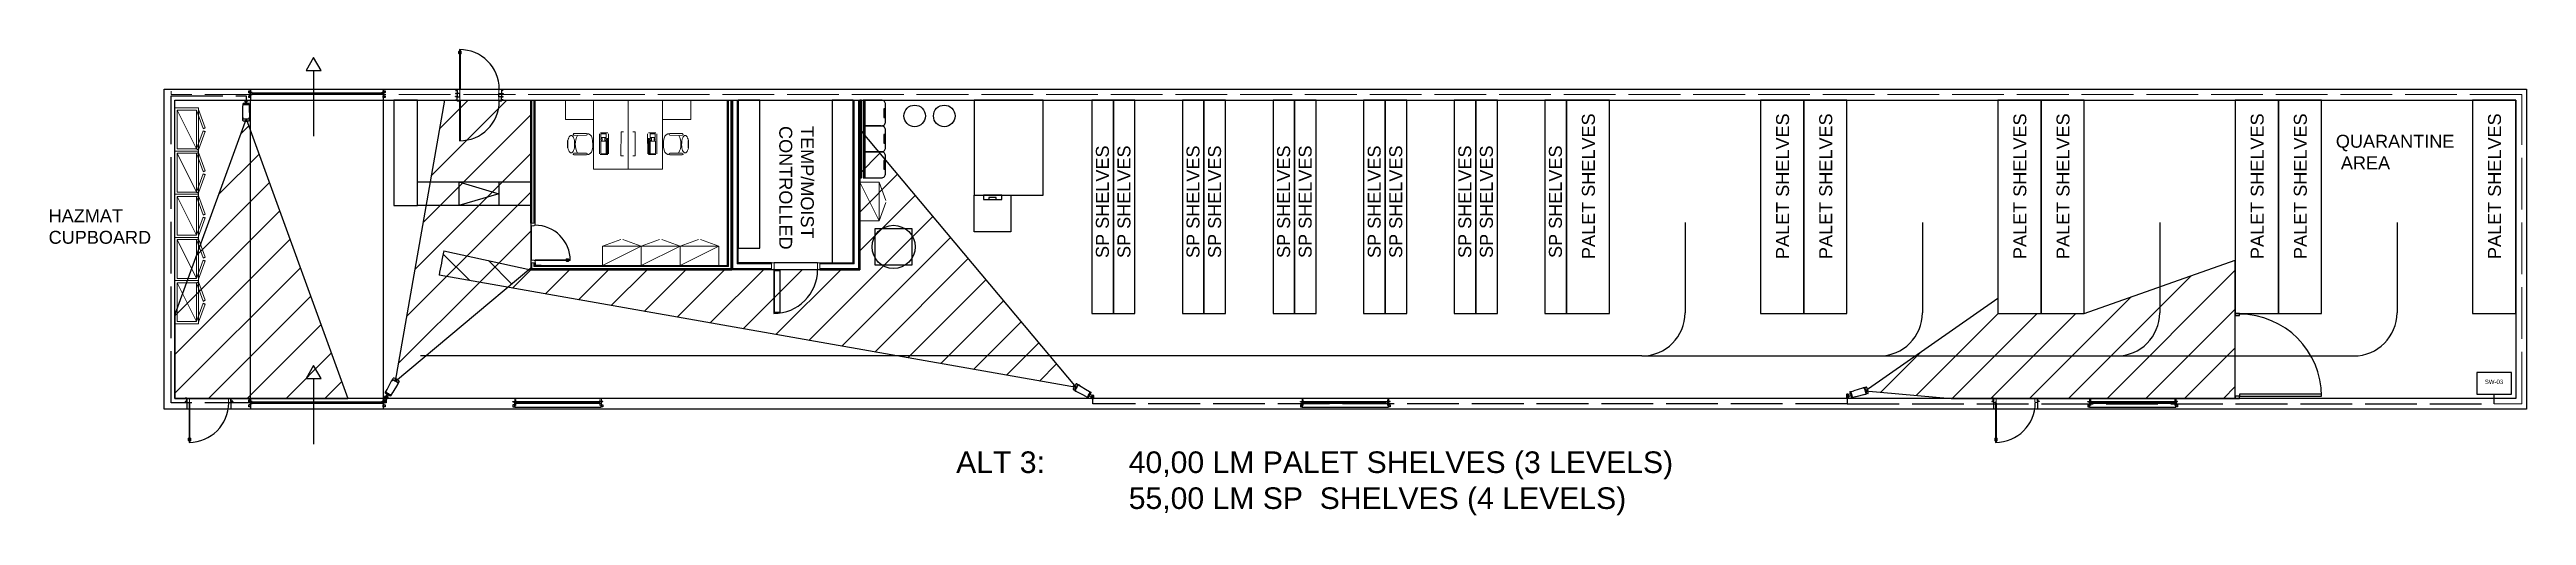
# Model space of a CAD drawing. Header units: millimetres. Extents: x 6.4 to 63.8, y 6.1 to 16.9.
import ezdxf

# ---------------------------------------------------------------- set-up
doc = ezdxf.new("R2010")
doc.units = ezdxf.units.MM
doc.header["$LTSCALE"] = 0.1
doc.linetypes.add('ACAD_ISO02W100', pattern=[15, 12, -3])
doc.layers.add('CCTV_Cobertura', color=2, linetype='Continuous')
doc.layers.add('MAPAS', color=7, linetype='Continuous')
doc.layers.add('Cimentacion', color=7, linetype='Continuous', lineweight=0)
doc.layers.add('Techo baja', color=7, linetype='Continuous', lineweight=0)
doc.styles.get("Standard").update_dxf_attribs({"font": 'arial.ttf'})

msp = doc.modelspace()

# ---------------------------------------------------------------- texts
at = {"char_height": 0.3, "attachment_point": 1}
for s, width, insert, rotation in [('TEMP/MOIST\\PCONTROLLED', 3.45722, (24.074, 15.171), 270), ('PALET SHELVES', 3.68529, (41.876, 12.087), 90), ('PALET SHELVES', 3.68529, (46.376, 12.087), 90), ('PALET SHELVES', 3.68529, (47.376, 12.087), 90), ('PALET SHELVES', 3.68529, (51.876, 12.087), 90), ('PALET SHELVES', 3.68529, (52.876, 12.087), 90), ('PALET SHELVES', 3.68529, (57.376, 12.087), 90), ('PALET SHELVES', 3.68529, (58.376, 12.087), 90), ('PALET SHELVES', 3.68529, (62.876, 12.087), 90), ('SP SHELVES', 3.45722, (30.612, 12.112), 90), ('SP SHELVES', 3.45722, (31.112, 12.112), 90), ('SP SHELVES', 3.45722, (32.712, 12.112), 90), ('SP SHELVES', 3.45722, (33.212, 12.112), 90), ('SP SHELVES', 3.45722, (34.812, 12.112), 90), ('SP SHELVES', 3.45722, (35.312, 12.112), 90), ('SP SHELVES', 3.45722, (36.912, 12.112), 90), ('SP SHELVES', 3.45722, (37.412, 12.112), 90), ('SP SHELVES', 3.45722, (39.012, 12.112), 90), ('SP SHELVES', 3.45722, (39.512, 12.112), 90), ('SP SHELVES', 3.45722, (41.112, 12.112), 90)]:
    msp.add_mtext_dynamic_manual_height_columns(s, width=width, gutter_width=2.269, heights=[0], dxfattribs=dict(at, insert=insert, rotation=rotation))
at = {"attachment_point": 1}
for s, width, insert, char_height in [('QUARANTINE\\P AREA', 2.98283, (59.349, 14.968), 0.3), ('HAZMAT CUPBOARD', 2.40324, (6.34, 13.242), 0.3), ('ALT 3:^I40,00 LM PALET SHELVES (3 LEVELS) \\P^I^I55,00 LM SP  SHELVES (4 LEVELS)\\P^I', 21.18936, (27.373, 7.629), 0.5)]:
    msp.add_mtext_dynamic_manual_height_columns(s, width=width, gutter_width=2.269, heights=[0], dxfattribs=dict(at, insert=insert, char_height=char_height))
at = {"layer": 'MAPAS', "color": 4, "insert": (62.617, 9.459), "char_height": 0.1, "attachment_point": 1}
msp.add_mtext_dynamic_manual_height_columns('\\pxqc;\\PSW-03', width=0.79531, gutter_width=12.5, heights=[0.495], dxfattribs=at)

# ---------------------------------------------------------------- blocks, each defined once
blk = doc.blocks.new('CAM_01')
for p, q in [((3090.408, 1637.343), (3090.413, 1637.552)), ((3090.409, 1637.339), (3090.408, 1637.343)), ((3090.408, 1637.339), (3090.409, 1637.339)), ((3090.408, 1637.324), (3090.408, 1637.339)), ((3090.408, 1637.339), (3090.411, 1637.308)), ((3090.41, 1637.27), (3090.408, 1637.324)), ((3090.411, 1637.314), (3090.409, 1637.339)), ((3090.41, 1637.27), (3090.411, 1637.269)), ((3090.411, 1637.314), (3090.411, 1637.313)), ((3090.411, 1637.313), (3090.412, 1637.312)), ((3090.411, 1637.307), (3090.411, 1637.308)), ((3090.412, 1637.306), (3090.411, 1637.307)), ((3090.411, 1637.269), (3090.411, 1637.267)), ((3090.411, 1637.267), (3090.412, 1637.265)), ((3090.412, 1637.312), (3090.413, 1637.312)), ((3090.413, 1637.305), (3090.412, 1637.306)), ((3090.412, 1637.265), (3090.414, 1637.264)), ((3090.413, 1637.552), (3090.414, 1637.56)), ((3090.413, 1637.312), (3090.413, 1637.311)), ((3090.413, 1637.311), (3090.414, 1637.308)), ((3090.413, 1637.311), (3090.414, 1637.311)), ((3090.414, 1637.304), (3090.413, 1637.305)), ((3090.414, 1637.565), (3090.416, 1637.656)), ((3090.414, 1637.564), (3090.414, 1637.565)), ((3090.414, 1637.563), (3090.414, 1637.564)), ((3090.414, 1637.562), (3090.414, 1637.563)), ((3090.414, 1637.561), (3090.414, 1637.562)), ((3090.414, 1637.56), (3090.414, 1637.561)), ((3090.414, 1637.311), (3090.415, 1637.31)), ((3090.414, 1637.308), (3090.414, 1637.308)), ((3090.414, 1637.308), (3090.414, 1637.306)), ((3090.414, 1637.306), (3090.414, 1637.308)), ((3090.414, 1637.306), (3090.416, 1637.305)), ((3090.416, 1637.305), (3090.414, 1637.306)), ((3090.415, 1637.303), (3090.414, 1637.304)), ((3090.414, 1637.264), (3090.415, 1637.262)), ((3090.415, 1637.31), (3090.417, 1637.309)), ((3090.417, 1637.303), (3090.415, 1637.303)), ((3090.415, 1637.262), (3090.415, 1637.262)), ((3090.415, 1637.262), (3090.415, 1637.262)), ((3090.415, 1637.262), (3090.416, 1637.262)), ((3090.416, 1637.657), (3090.419, 1637.657)), ((3090.419, 1637.657), (3090.416, 1637.657)), ((3090.416, 1637.657), (3090.416, 1637.657)), ((3090.419, 1637.657), (3090.416, 1637.657)), ((3090.416, 1637.657), (3090.419, 1637.657)), ((3090.416, 1637.657), (3090.416, 1637.657)), ((3090.416, 1637.657), (3090.416, 1637.657)), ((3090.416, 1637.657), (3090.417, 1637.646)), ((3090.416, 1637.657), (3090.416, 1637.657)), ((3090.416, 1637.657), (3090.416, 1637.657)), ((3090.416, 1637.657), (3090.416, 1637.657)), ((3090.416, 1637.657), (3090.416, 1637.657)), ((3090.416, 1637.656), (3090.416, 1637.657)), ((3090.416, 1637.305), (3090.419, 1637.303)), ((3090.419, 1637.303), (3090.416, 1637.305)), ((3090.416, 1637.262), (3090.417, 1637.261)), ((3090.416, 1637.262), (3090.416, 1637.262)), ((3090.416, 1637.262), (3090.416, 1637.262)), ((3090.417, 1637.645), (3090.417, 1637.646)), ((3090.418, 1637.644), (3090.417, 1637.645)), ((3090.417, 1637.309), (3090.419, 1637.309)), ((3090.419, 1637.302), (3090.417, 1637.303)), ((3090.417, 1637.261), (3090.417, 1637.261)), ((3090.418, 1637.26), (3090.417, 1637.261)), ((3090.418, 1637.643), (3090.418, 1637.644)), ((3090.419, 1637.642), (3090.418, 1637.643)), ((3090.418, 1637.26), (3090.419, 1637.26)), ((3090.418, 1637.26), (3090.418, 1637.26)), ((3090.419, 1637.657), (3090.419, 1637.657)), ((3090.419, 1637.657), (3090.419, 1637.657)), ((3090.419, 1637.657), (3090.419, 1637.646)), ((3090.419, 1637.657), (3090.419, 1637.657)), ((3090.419, 1637.646), (3090.419, 1637.646)), ((3090.419, 1637.646), (3090.42, 1637.644)), ((3090.42, 1637.644), (3090.419, 1637.646)), ((3090.421, 1637.641), (3090.419, 1637.642)), ((3090.419, 1637.309), (3090.421, 1637.308)), ((3090.422, 1637.303), (3090.419, 1637.303)), ((3090.419, 1637.303), (3090.422, 1637.303)), ((3090.421, 1637.302), (3090.419, 1637.302)), ((3090.419, 1637.26), (3090.42, 1637.259)), ((3090.421, 1637.657), (3090.42, 1637.644)), ((3090.422, 1637.642), (3090.42, 1637.644)), ((3090.42, 1637.644), (3090.42, 1637.644)), ((3090.42, 1637.644), (3090.422, 1637.642)), ((3090.42, 1637.259), (3090.421, 1637.258)), ((3090.421, 1637.658), (3090.421, 1637.657)), ((3090.551, 1637.658), (3090.421, 1637.658)), ((3090.422, 1637.658), (3090.421, 1637.658)), ((3090.421, 1637.658), (3090.421, 1637.658)), ((3090.421, 1637.657), (3090.421, 1637.657)), ((3090.421, 1637.657), (3090.421, 1637.657)), ((3090.421, 1637.657), (3090.421, 1637.657)), ((3090.421, 1637.657), (3090.421, 1637.657)), ((3090.421, 1637.657), (3090.422, 1637.642)), ((3090.422, 1637.64), (3090.421, 1637.641)), ((3090.421, 1637.308), (3090.423, 1637.308)), ((3090.423, 1637.301), (3090.421, 1637.302)), ((3090.421, 1637.258), (3090.422, 1637.258)), ((3090.423, 1637.658), (3090.422, 1637.658)), ((3090.424, 1637.641), (3090.422, 1637.642)), ((3090.422, 1637.642), (3090.422, 1637.642)), ((3090.422, 1637.642), (3090.424, 1637.641)), ((3090.424, 1637.639), (3090.422, 1637.64)), ((3090.422, 1637.303), (3090.422, 1637.303)), ((3090.422, 1637.303), (3090.425, 1637.302)), ((3090.422, 1637.258), (3090.423, 1637.257)), ((3090.424, 1637.658), (3090.423, 1637.658)), ((3090.423, 1637.308), (3090.424, 1637.308)), ((3090.424, 1637.307), (3090.423, 1637.308)), ((3090.423, 1637.308), (3090.425, 1637.308)), ((3090.423, 1637.308), (3090.423, 1637.308)), ((3090.423, 1637.308), (3090.423, 1637.308)), ((3090.425, 1637.301), (3090.423, 1637.301)), ((3090.423, 1637.257), (3090.424, 1637.257)), ((3090.426, 1637.658), (3090.424, 1637.658)), ((3090.424, 1637.641), (3090.427, 1637.64)), ((3090.427, 1637.64), (3090.424, 1637.641)), ((3090.426, 1637.638), (3090.424, 1637.639)), ((3090.424, 1637.308), (3090.426, 1637.306)), ((3090.426, 1637.306), (3090.424, 1637.307)), ((3090.424, 1637.257), (3090.45, 1637.255)), ((3090.425, 1637.308), (3090.45, 1637.307)), ((3090.425, 1637.302), (3090.45, 1637.302)), ((3090.425, 1637.302), (3090.425, 1637.302)), ((3090.45, 1637.3), (3090.425, 1637.301)), ((3090.428, 1637.658), (3090.426, 1637.658)), ((3090.428, 1637.638), (3090.426, 1637.638)), ((3090.426, 1637.306), (3090.429, 1637.306)), ((3090.429, 1637.306), (3090.426, 1637.306)), ((3090.427, 1637.64), (3090.431, 1637.639)), ((3090.427, 1637.64), (3090.427, 1637.64)), ((3090.43, 1637.658), (3090.428, 1637.658)), ((3090.431, 1637.638), (3090.428, 1637.638)), ((3090.429, 1637.306), (3090.433, 1637.305)), ((3090.429, 1637.306), (3090.429, 1637.306)), ((3090.432, 1637.658), (3090.43, 1637.658)), ((3090.431, 1637.639), (3090.431, 1637.639)), ((3090.431, 1637.639), (3090.453, 1637.638)), ((3090.453, 1637.637), (3090.431, 1637.638)), ((3090.435, 1637.658), (3090.432, 1637.658)), ((3090.433, 1637.305), (3090.455, 1637.305)), ((3090.437, 1637.658), (3090.435, 1637.658)), ((3090.467, 1637.658), (3090.437, 1637.658)), ((3090.446, 1637.739), (3090.446, 1637.733)), ((3090.446, 1637.739), (3090.526, 1637.739)), ((3090.526, 1637.733), (3090.446, 1637.733)), ((3090.446, 1637.733), (3090.446, 1637.717)), ((3090.466, 1637.717), (3090.446, 1637.717)), ((3090.45, 1637.307), (3090.475, 1637.307)), ((3090.45, 1637.302), (3090.475, 1637.301)), ((3090.475, 1637.3), (3090.45, 1637.3)), ((3090.45, 1637.255), (3090.475, 1637.253)), ((3090.453, 1637.638), (3090.475, 1637.638)), ((3090.475, 1637.637), (3090.453, 1637.637)), ((3090.455, 1637.305), (3090.477, 1637.305)), ((3090.466, 1637.717), (3090.467, 1637.658)), ((3090.506, 1637.717), (3090.466, 1637.717)), ((3090.506, 1637.659), (3090.467, 1637.658)), ((3090.475, 1637.638), (3090.497, 1637.638)), ((3090.497, 1637.637), (3090.475, 1637.637)), ((3090.475, 1637.307), (3090.5, 1637.307)), ((3090.5, 1637.301), (3090.475, 1637.301)), ((3090.5, 1637.3), (3090.475, 1637.3)), ((3090.475, 1637.253), (3090.501, 1637.254)), ((3090.477, 1637.305), (3090.499, 1637.305)), ((3090.497, 1637.638), (3090.519, 1637.639)), ((3090.519, 1637.637), (3090.497, 1637.637)), ((3090.499, 1637.305), (3090.521, 1637.305)), ((3090.5, 1637.307), (3090.525, 1637.308)), ((3090.5, 1637.301), (3090.525, 1637.302)), ((3090.525, 1637.301), (3090.5, 1637.3)), ((3090.501, 1637.254), (3090.526, 1637.255)), ((3090.506, 1637.659), (3090.506, 1637.717)), ((3090.526, 1637.717), (3090.506, 1637.717)), ((3090.534, 1637.659), (3090.506, 1637.659)), ((3090.519, 1637.639), (3090.541, 1637.64)), ((3090.541, 1637.638), (3090.519, 1637.637)), ((3090.521, 1637.305), (3090.543, 1637.306)), ((3090.525, 1637.308), (3090.55, 1637.309)), ((3090.525, 1637.302), (3090.55, 1637.303)), ((3090.55, 1637.302), (3090.525, 1637.301)), ((3090.526, 1637.733), (3090.526, 1637.739)), ((3090.526, 1637.733), (3090.526, 1637.717)), ((3090.526, 1637.255), (3090.551, 1637.258)), ((3090.537, 1637.659), (3090.534, 1637.659)), ((3090.54, 1637.659), (3090.537, 1637.659)), ((3090.542, 1637.659), (3090.54, 1637.659)), ((3090.541, 1637.64), (3090.541, 1637.64)), ((3090.541, 1637.64), (3090.545, 1637.64)), ((3090.544, 1637.639), (3090.541, 1637.638)), ((3090.544, 1637.659), (3090.542, 1637.659)), ((3090.543, 1637.306), (3090.546, 1637.306)), ((3090.546, 1637.659), (3090.544, 1637.659)), ((3090.546, 1637.639), (3090.544, 1637.639)), ((3090.545, 1637.64), (3090.548, 1637.641)), ((3090.548, 1637.641), (3090.545, 1637.64)), ((3090.545, 1637.64), (3090.545, 1637.64)), ((3090.548, 1637.659), (3090.546, 1637.659)), ((3090.548, 1637.64), (3090.546, 1637.639)), ((3090.546, 1637.306), (3090.549, 1637.307)), ((3090.549, 1637.307), (3090.546, 1637.306)), ((3090.546, 1637.306), (3090.546, 1637.306)), ((3090.549, 1637.658), (3090.548, 1637.659)), ((3090.55, 1637.643), (3090.548, 1637.641)), ((3090.548, 1637.641), (3090.549, 1637.643)), ((3090.549, 1637.64), (3090.548, 1637.64)), ((3090.55, 1637.658), (3090.549, 1637.658)), ((3090.551, 1637.657), (3090.549, 1637.643)), ((3090.549, 1637.643), (3090.55, 1637.643)), ((3090.551, 1637.641), (3090.549, 1637.64)), ((3090.549, 1637.307), (3090.551, 1637.308)), ((3090.552, 1637.308), (3090.549, 1637.307)), ((3090.551, 1637.658), (3090.55, 1637.658)), ((3090.552, 1637.645), (3090.55, 1637.643)), ((3090.55, 1637.643), (3090.551, 1637.644)), ((3090.55, 1637.309), (3090.552, 1637.309)), ((3090.55, 1637.303), (3090.55, 1637.303)), ((3090.55, 1637.303), (3090.554, 1637.303)), ((3090.552, 1637.302), (3090.55, 1637.302)), ((3090.551, 1637.657), (3090.551, 1637.658)), ((3090.551, 1637.658), (3090.551, 1637.658)), ((3090.551, 1637.658), (3090.551, 1637.658)), ((3090.551, 1637.658), (3090.551, 1637.658)), ((3090.551, 1637.658), (3090.551, 1637.658)), ((3090.551, 1637.658), (3090.551, 1637.658)), ((3090.551, 1637.657), (3090.551, 1637.644)), ((3090.551, 1637.644), (3090.552, 1637.645)), ((3090.552, 1637.642), (3090.551, 1637.641)), ((3090.551, 1637.308), (3090.552, 1637.309)), ((3090.551, 1637.258), (3090.553, 1637.258)), ((3090.552, 1637.647), (3090.553, 1637.658)), ((3090.552, 1637.647), (3090.552, 1637.647)), ((3090.552, 1637.645), (3090.552, 1637.647)), ((3090.552, 1637.647), (3090.552, 1637.645)), ((3090.553, 1637.643), (3090.552, 1637.642)), ((3090.552, 1637.309), (3090.552, 1637.308)), ((3090.552, 1637.309), (3090.552, 1637.309)), ((3090.552, 1637.309), (3090.552, 1637.309)), ((3090.552, 1637.309), (3090.554, 1637.309)), ((3090.555, 1637.302), (3090.552, 1637.302)), ((3090.553, 1637.658), (3090.553, 1637.658)), ((3090.553, 1637.658), (3090.556, 1637.658)), ((3090.556, 1637.658), (3090.553, 1637.658)), ((3090.553, 1637.658), (3090.553, 1637.658)), ((3090.556, 1637.658), (3090.553, 1637.658)), ((3090.553, 1637.658), (3090.556, 1637.658)), ((3090.553, 1637.658), (3090.553, 1637.658)), ((3090.554, 1637.645), (3090.553, 1637.643)), ((3090.553, 1637.258), (3090.554, 1637.258)), ((3090.555, 1637.646), (3090.554, 1637.645)), ((3090.554, 1637.309), (3090.556, 1637.31)), ((3090.557, 1637.304), (3090.554, 1637.303)), ((3090.554, 1637.303), (3090.557, 1637.304)), ((3090.554, 1637.303), (3090.554, 1637.303)), ((3090.554, 1637.258), (3090.555, 1637.259)), ((3090.555, 1637.647), (3090.556, 1637.658)), ((3090.555, 1637.647), (3090.555, 1637.646)), ((3090.557, 1637.303), (3090.555, 1637.302)), ((3090.555, 1637.259), (3090.556, 1637.26)), ((3090.556, 1637.658), (3090.556, 1637.658)), ((3090.556, 1637.658), (3090.556, 1637.658)), ((3090.556, 1637.658), (3090.556, 1637.658)), ((3090.556, 1637.658), (3090.556, 1637.657)), ((3090.556, 1637.658), (3090.556, 1637.658)), ((3090.556, 1637.658), (3090.556, 1637.658)), ((3090.556, 1637.658), (3090.556, 1637.658)), ((3090.556, 1637.657), (3090.559, 1637.566)), ((3090.556, 1637.657), (3090.556, 1637.657)), ((3090.556, 1637.657), (3090.556, 1637.657)), ((3090.556, 1637.31), (3090.558, 1637.31)), ((3090.556, 1637.26), (3090.557, 1637.26)), ((3090.557, 1637.304), (3090.559, 1637.305)), ((3090.559, 1637.305), (3090.557, 1637.304)), ((3090.558, 1637.303), (3090.557, 1637.303)), ((3090.557, 1637.26), (3090.557, 1637.261)), ((3090.557, 1637.261), (3090.558, 1637.261)), ((3090.558, 1637.31), (3090.56, 1637.311)), ((3090.56, 1637.304), (3090.558, 1637.303)), ((3090.558, 1637.261), (3090.559, 1637.262)), ((3090.559, 1637.566), (3090.559, 1637.565)), ((3090.559, 1637.565), (3090.559, 1637.564)), ((3090.559, 1637.564), (3090.559, 1637.563)), ((3090.559, 1637.563), (3090.559, 1637.562)), ((3090.559, 1637.562), (3090.559, 1637.561)), ((3090.559, 1637.561), (3090.56, 1637.552)), ((3090.559, 1637.305), (3090.561, 1637.307)), ((3090.561, 1637.307), (3090.559, 1637.305)), ((3090.559, 1637.262), (3090.559, 1637.262)), ((3090.559, 1637.262), (3090.56, 1637.262)), ((3090.56, 1637.552), (3090.567, 1637.344)), ((3090.56, 1637.311), (3090.561, 1637.311)), ((3090.561, 1637.305), (3090.56, 1637.304)), ((3090.56, 1637.262), (3090.56, 1637.263)), ((3090.56, 1637.263), (3090.56, 1637.263)), ((3090.56, 1637.263), (3090.56, 1637.263)), ((3090.56, 1637.263), (3090.56, 1637.263)), ((3090.56, 1637.263), (3090.561, 1637.263)), ((3090.561, 1637.311), (3090.562, 1637.312)), ((3090.561, 1637.307), (3090.562, 1637.309)), ((3090.562, 1637.309), (3090.561, 1637.307)), ((3090.563, 1637.306), (3090.561, 1637.305)), ((3090.561, 1637.263), (3090.562, 1637.264)), ((3090.562, 1637.312), (3090.563, 1637.313)), ((3090.562, 1637.309), (3090.562, 1637.312)), ((3090.562, 1637.312), (3090.562, 1637.312)), ((3090.562, 1637.309), (3090.562, 1637.309)), ((3090.562, 1637.264), (3090.563, 1637.266)), ((3090.563, 1637.313), (3090.564, 1637.314)), ((3090.564, 1637.308), (3090.563, 1637.307)), ((3090.563, 1637.307), (3090.563, 1637.306)), ((3090.563, 1637.266), (3090.564, 1637.268)), ((3090.564, 1637.309), (3090.567, 1637.34)), ((3090.566, 1637.34), (3090.564, 1637.315)), ((3090.564, 1637.314), (3090.564, 1637.315)), ((3090.564, 1637.309), (3090.564, 1637.308)), ((3090.564, 1637.268), (3090.565, 1637.269)), ((3090.567, 1637.324), (3090.565, 1637.271)), ((3090.565, 1637.269), (3090.565, 1637.271)), ((3090.567, 1637.344), (3090.566, 1637.34)), ((3090.566, 1637.34), (3090.567, 1637.34)), ((3090.567, 1637.34), (3090.567, 1637.324))]:
    blk.add_line(p, q)

# ---------------------------------------------------------------- hatches: boundary and pattern name
at = {"layer": 'CCTV_Cobertura', "true_color": 0x636466, "transparency": 33554687}
h = msp.add_hatch(dxfattribs=at)
h.set_pattern_fill('ANSI31', color=251, scale=0.2)
h.set_pattern_definition([(45, (-3210.8223, -1575.80604), (-0.44901281, 0.44901281), [])])
h.paths.add_polyline_path([(10.918, 15.341), (9.267, 10.805), (9.267, 8.859), (9.481, 8.859), (13.277, 8.859)])
h.paths.add_polyline_path([(16.975, 11.434), (15.39, 11.713, -0.009564), (15.501, 12.276), (17.471, 11.85), (17.515, 11.887), (17.515, 15.772), (15.526, 15.772), (14.377, 9.254)])
h.paths.add_polyline_path([(25.138, 15.096), (25.138, 11.841), (20.543, 11.841), (17.515, 11.841), (17.471, 11.85), (16.975, 11.434), (30.162, 9.108)])
h.paths.add_polyline_path([(57.017, 12.063), (53.517, 10.826), (51.517, 10.826), (51.517, 11.185), (48.444, 9.033), (50.437, 8.859), (57.017, 8.859)])
h = msp.add_hatch(dxfattribs=at)
h.set_pattern_fill('ANSI37', color=251, scale=0.2)
h.set_pattern_definition([(45, (-3210.8223, -1575.80604), (-0.44901281, 0.44901281), []), (135, (-3210.8223, -1575.80604), (-0.44901281, -0.44901281), [])])
h.paths.add_polyline_path([(15.501, 12.276, 0.009564), (15.39, 11.713), (16.975, 11.434), (17.471, 11.85)])

# ---------------------------------------------------------------- linework, layer by layer
for p, q in [((12.481, 16.457), (12.481, 14.935)), ((10.977, 15.944), (10.977, 15.949)), ((10.977, 15.874), (10.977, 15.869)), ((11.017, 16.022), (11.017, 15.819)), ((11.017, 16.022), (11.017, 15.772)), ((11.057, 15.944), (11.057, 15.949)), ((11.057, 15.944), (14.097, 15.944)), ((11.057, 15.909), (14.097, 15.909)), ((11.057, 15.909), (11.057, 15.904)), ((14.057, 15.944), (14.057, 15.949)), ((14.057, 15.909), (14.057, 15.904)), ((14.097, 16.022), (14.097, 15.819)), ((14.097, 16.022), (14.097, 15.772)), ((14.097, 15.944), (14.097, 15.949)), ((14.137, 15.944), (14.137, 15.949)), ((14.137, 15.874), (14.137, 15.869)), ((15.772, 15.992), (15.772, 15.997)), ((15.772, 15.922), (15.772, 15.917)), ((15.772, 15.851), (15.772, 15.856)), ((15.772, 15.781), (15.772, 15.776)), ((16.872, 15.992), (16.872, 15.997)), ((16.872, 15.922), (16.872, 15.917)), ((16.872, 15.851), (16.872, 15.856)), ((16.872, 15.781), (16.872, 15.776)), ((23.173, 15.772), (26.673, 15.772)), ((9.919, 15.115), (9.966, 15.132)), ((9.919, 15.062), (9.966, 15.045)), ((9.767, 14.639), (9.814, 14.622)), ((9.767, 14.539), (9.814, 14.556)), ((18.376, 14.667), (18.376, 14.832)), ((21.166, 14.667), (21.166, 14.832)), ((9.919, 14.115), (9.966, 14.132)), ((9.919, 14.062), (9.966, 14.045)), ((15.849, 13.875), (15.849, 13.328)), ((15.849, 13.875), (16.776, 13.602)), ((16.776, 13.875), (16.776, 13.328)), ((9.767, 13.639), (9.814, 13.622)), ((9.767, 13.539), (9.814, 13.556)), ((16.776, 13.602), (15.849, 13.328)), ((9.919, 13.115), (9.966, 13.132)), ((9.919, 13.062), (9.966, 13.045)), ((44.267, 12.935), (44.267, 10.843)), ((49.767, 12.935), (49.767, 10.843)), ((55.267, 12.935), (55.267, 10.843)), ((60.767, 12.935), (60.767, 10.843)), ((9.767, 12.539), (9.814, 12.556)), ((9.919, 12.115), (9.966, 12.132)), ((9.919, 12.062), (9.966, 12.045)), ((9.767, 11.539), (9.814, 11.556)), ((24.156, 12.001), (23.156, 12.001)), ((9.919, 11.115), (9.966, 11.132)), ((9.919, 11.062), (9.966, 11.045)), ((43.267, 9.843), (14.959, 9.843)), ((43.267, 9.843), (59.767, 9.843)), ((12.481, 9.317), (12.481, 7.794)), ((9.506, 8.86), (9.506, 8.865)), ((9.506, 8.79), (9.506, 8.785)), ((9.546, 8.859), (9.546, 8.609)), ((10.566, 8.859), (10.566, 8.609)), ((10.606, 8.86), (10.606, 8.865)), ((10.606, 8.79), (10.606, 8.785)), ((10.977, 8.781), (10.977, 8.786)), ((10.977, 8.711), (10.977, 8.706)), ((11.017, 8.859), (11.017, 8.656)), ((11.017, 8.859), (11.017, 8.609)), ((11.057, 8.781), (11.057, 8.786)), ((11.057, 8.781), (14.097, 8.781)), ((11.057, 8.746), (14.097, 8.746)), ((11.057, 8.746), (11.057, 8.741)), ((14.057, 8.781), (14.057, 8.786)), ((14.057, 8.746), (14.057, 8.741)), ((14.097, 8.859), (14.097, 8.656)), ((14.097, 8.859), (14.097, 8.609)), ((14.097, 8.781), (14.097, 8.786)), ((14.137, 8.781), (14.137, 8.786)), ((14.137, 8.711), (14.137, 8.706)), ((17.102, 8.781), (17.102, 8.786)), ((17.102, 8.711), (17.102, 8.706)), ((17.142, 8.859), (17.142, 8.656)), ((17.142, 8.859), (17.142, 8.656)), ((19.142, 8.859), (17.142, 8.859)), ((17.142, 8.656), (19.142, 8.656)), ((19.142, 8.859), (19.142, 8.656)), ((19.182, 8.781), (19.182, 8.786)), ((19.182, 8.711), (19.182, 8.706)), ((35.352, 8.781), (35.352, 8.786)), ((35.352, 8.711), (35.352, 8.706)), ((35.392, 8.859), (35.392, 8.656)), ((35.392, 8.859), (35.392, 8.656)), ((37.392, 8.859), (35.392, 8.859)), ((35.392, 8.656), (37.392, 8.656)), ((37.392, 8.859), (37.392, 8.656)), ((37.432, 8.781), (37.432, 8.786)), ((37.432, 8.711), (37.432, 8.706)), ((51.374, 8.86), (51.374, 8.865)), ((51.374, 8.79), (51.374, 8.785)), ((51.414, 8.859), (51.414, 8.609)), ((52.434, 8.859), (52.434, 8.609)), ((52.474, 8.86), (52.474, 8.865)), ((52.474, 8.79), (52.474, 8.785)), ((53.602, 8.781), (53.602, 8.786)), ((53.602, 8.711), (53.602, 8.706)), ((53.642, 8.859), (53.642, 8.656)), ((53.642, 8.859), (53.642, 8.656)), ((55.642, 8.859), (53.642, 8.859)), ((53.642, 8.656), (55.642, 8.656)), ((55.642, 8.859), (55.642, 8.656)), ((55.682, 8.781), (55.682, 8.786)), ((55.682, 8.711), (55.682, 8.706))]:
    msp.add_line(p, q)
for points in [[(12.481, 16.757), (12.308, 16.457), (12.654, 16.457)], [(63.767, 16.022), (63.767, 8.609), (9.017, 8.609), (9.017, 16.022)], [(63.517, 15.772), (63.517, 8.859), (9.267, 8.859), (9.267, 15.772)], [(11.017, 15.949), (10.977, 15.949), (10.977, 15.989), (11.017, 15.989)], [(11.017, 15.829), (10.977, 15.829), (10.977, 15.869), (11.017, 15.869)], [(11.017, 15.772), (14.097, 15.772), (14.097, 8.859), (11.017, 8.859)], [(14.137, 15.949), (14.097, 15.949), (14.097, 15.989), (14.137, 15.989)], [(14.137, 15.829), (14.097, 15.829), (14.097, 15.869), (14.137, 15.869)], [(14.888, 13.328), (14.888, 15.772), (14.341, 15.772), (14.341, 13.328)], [(15.872, 15.923), (15.812, 15.923), (15.812, 15.85), (15.872, 15.85)], [(16.772, 15.923), (16.832, 15.923), (16.832, 15.85), (16.772, 15.85)], [(22.823, 15.772), (22.323, 15.772), (22.323, 12.337), (22.823, 12.337)], [(24.988, 15.772), (24.502, 15.772), (24.502, 12.001), (24.988, 12.001)], [(25.138, 15.772), (25.138, 15.172), (25.178, 15.172), (25.178, 15.772)], [(25.218, 15.772), (25.218, 15.172), (25.258, 15.172), (25.258, 15.772)], [(25.698, 15.572), (25.698, 15.372), (25.715, 15.372), (25.715, 15.572)], [(27.792, 15.772), (27.792, 13.572), (29.392, 13.572), (29.392, 15.772)], [(30.517, 10.826), (31.017, 10.826), (31.017, 15.772), (30.517, 15.772)], [(31.017, 10.826), (31.517, 10.826), (31.517, 15.772), (31.017, 15.772)], [(32.617, 10.826), (33.117, 10.826), (33.117, 15.772), (32.617, 15.772)], [(33.117, 10.826), (33.617, 10.826), (33.617, 15.772), (33.117, 15.772)], [(34.717, 10.826), (35.217, 10.826), (35.217, 15.772), (34.717, 15.772)], [(35.217, 10.826), (35.717, 10.826), (35.717, 15.772), (35.217, 15.772)], [(36.817, 10.826), (37.317, 10.826), (37.317, 15.772), (36.817, 15.772)], [(37.317, 10.826), (37.817, 10.826), (37.817, 15.772), (37.317, 15.772)], [(38.917, 10.826), (39.417, 10.826), (39.417, 15.772), (38.917, 15.772)], [(39.417, 10.826), (39.917, 10.826), (39.917, 15.772), (39.417, 15.772)], [(41.017, 10.826), (41.517, 10.826), (41.517, 15.772), (41.017, 15.772)], [(42.517, 10.826), (42.517, 15.772), (41.517, 15.772), (41.517, 10.826)], [(47.017, 10.826), (47.017, 15.772), (46.017, 15.772), (46.017, 10.826)], [(48.017, 10.826), (48.017, 15.772), (47.017, 15.772), (47.017, 10.826)], [(52.517, 10.826), (52.517, 15.772), (51.517, 15.772), (51.517, 10.826)], [(53.517, 10.826), (53.517, 15.772), (52.517, 15.772), (52.517, 10.826)], [(58.017, 10.826), (58.017, 15.772), (57.017, 15.772), (57.017, 10.826)], [(59.017, 10.826), (59.017, 15.772), (58.017, 15.772), (58.017, 10.826)], [(63.517, 10.826), (63.517, 15.772), (62.517, 15.772), (62.517, 10.826)], [(25.138, 15.172), (25.138, 14.572), (25.178, 14.572), (25.178, 15.172)], [(25.218, 15.172), (25.218, 14.572), (25.258, 14.572), (25.258, 15.172)], [(25.698, 14.972), (25.698, 14.772), (25.715, 14.772), (25.715, 14.972)], [(25.138, 14.572), (25.138, 13.972), (25.178, 13.972), (25.178, 14.572)], [(25.218, 14.572), (25.218, 13.972), (25.258, 13.972), (25.258, 14.572)], [(25.698, 14.372), (25.698, 14.172), (25.715, 14.172), (25.715, 14.372)], [(14.888, 13.875), (17.515, 13.875), (17.515, 13.328), (14.888, 13.328)], [(28.642, 12.722), (27.792, 12.722), (27.792, 13.572), (28.642, 13.572)], [(28.43, 13.572), (28.005, 13.572), (28.005, 13.472), (28.43, 13.472)], [(28.302, 13.512), (28.132, 13.512), (28.132, 13.472), (28.302, 13.472)], [(26.348, 11.945), (25.498, 11.945), (25.498, 12.795), (26.348, 12.795)], [(23.29, 10.849), (23.166, 10.849), (23.166, 11.826), (23.29, 11.826)], [(57.017, 10.776), (57.117, 10.776), (57.117, 10.826), (57.017, 10.826)], [(12.481, 9.617), (12.308, 9.317), (12.654, 9.317)], [(11.017, 8.786), (10.977, 8.786), (10.977, 8.826), (11.017, 8.826)], [(11.017, 8.666), (10.977, 8.666), (10.977, 8.706), (11.017, 8.706)], [(14.137, 8.786), (14.097, 8.786), (14.097, 8.826), (14.137, 8.826)], [(14.137, 8.666), (14.097, 8.666), (14.097, 8.706), (14.137, 8.706)], [(17.102, 8.666), (17.142, 8.666), (17.142, 8.706), (17.102, 8.706)], [(19.182, 8.666), (19.142, 8.666), (19.142, 8.706), (19.182, 8.706)], [(35.352, 8.666), (35.392, 8.666), (35.392, 8.706), (35.352, 8.706)], [(37.432, 8.666), (37.392, 8.666), (37.392, 8.706), (37.432, 8.706)], [(53.602, 8.666), (53.642, 8.666), (53.642, 8.706), (53.602, 8.706)], [(55.682, 8.666), (55.642, 8.666), (55.642, 8.706), (55.682, 8.706)], [(57.017, 8.859), (57.117, 8.859), (57.117, 8.909), (57.017, 8.909)], [(57.117, 8.909), (59.017, 8.909), (59.017, 8.959), (57.117, 8.959)]]:
    msp.add_lwpolyline(points, close=True)
for points in [[(10.977, 15.949), (11.017, 15.949), (11.017, 15.869), (10.977, 15.869)], [(10.977, 15.944), (11.012, 15.944), (11.012, 15.874), (10.977, 15.874)], [(11.057, 15.949), (11.017, 15.949), (11.017, 15.904), (11.057, 15.904)], [(11.057, 15.944), (11.022, 15.944), (11.022, 15.909), (11.057, 15.909)], [(14.057, 15.949), (14.097, 15.949), (14.097, 15.904), (14.057, 15.904)], [(14.057, 15.944), (14.092, 15.944), (14.092, 15.909), (14.057, 15.909)], [(14.137, 15.949), (14.097, 15.949), (14.097, 15.869), (14.137, 15.869)], [(14.137, 15.944), (14.102, 15.944), (14.102, 15.874), (14.137, 15.874)], [(15.772, 15.997), (15.812, 15.997), (15.812, 15.917), (15.772, 15.917)], [(15.772, 15.992), (15.807, 15.992), (15.807, 15.922), (15.772, 15.922)], [(15.772, 15.776), (15.812, 15.776), (15.812, 15.856), (15.772, 15.856)], [(15.772, 15.781), (15.807, 15.781), (15.807, 15.851), (15.772, 15.851)], [(16.872, 15.997), (16.832, 15.997), (16.832, 15.917), (16.872, 15.917)], [(16.872, 15.776), (16.832, 15.776), (16.832, 15.856), (16.872, 15.856)], [(16.872, 15.992), (16.837, 15.992), (16.837, 15.922), (16.872, 15.922)], [(16.872, 15.781), (16.837, 15.781), (16.837, 15.851), (16.872, 15.851)], [(17.515, 12.921), (17.515, 15.772)], [(17.527, 12.921), (17.527, 15.772)], [(17.6, 12.921), (17.6, 15.772)], [(17.613, 12.921), (17.613, 15.772)], [(17.759, 11.841), (22.173, 11.841), (22.173, 15.772)], [(17.759, 11.927), (22.087, 11.927), (22.087, 15.772)], [(17.759, 11.854), (22.16, 11.854), (22.16, 15.772)], [(22.075, 11.939), (22.075, 15.772)], [(23.096, 11.841), (22.173, 11.841), (22.173, 15.772)], [(23.096, 11.854), (22.185, 11.854), (22.185, 15.772)], [(23.096, 11.989), (22.31, 11.989), (22.31, 15.772)], [(23.096, 12.001), (22.323, 12.001), (22.323, 15.772)], [(24.988, 12.085), (24.988, 15.772)], [(25.001, 12.085), (25.001, 15.772)], [(25.126, 12.085), (25.126, 15.772)], [(25.138, 12.085), (25.138, 15.772)], [(24.988, 12.085), (24.988, 12.001)], [(25.001, 12.085), (25.001, 11.989)], [(25.126, 12.085), (25.126, 11.854)], [(25.138, 12.085), (25.138, 11.841)], [(17.515, 12.001), (17.515, 11.841)], [(17.759, 11.841), (17.515, 11.841)], [(17.527, 12.001), (17.527, 11.854)], [(17.759, 11.854), (17.527, 11.854)], [(17.6, 12.001), (17.6, 11.927)], [(17.759, 11.927), (17.6, 11.927)], [(17.613, 12.001), (17.613, 11.939)], [(17.759, 11.939), (17.613, 11.939)], [(17.759, 11.939), (22.075, 11.939)], [(24.216, 12.001), (24.988, 12.001)], [(24.216, 11.989), (25.001, 11.989)], [(24.216, 11.854), (25.126, 11.854)], [(24.216, 11.841), (25.138, 11.841)], [(9.506, 8.785), (9.546, 8.785), (9.546, 8.865), (9.506, 8.865)], [(9.506, 8.79), (9.541, 8.79), (9.541, 8.86), (9.506, 8.86)], [(10.606, 8.785), (10.566, 8.785), (10.566, 8.865), (10.606, 8.865)], [(10.606, 8.79), (10.571, 8.79), (10.571, 8.86), (10.606, 8.86)], [(10.977, 8.786), (11.017, 8.786), (11.017, 8.706), (10.977, 8.706)], [(10.977, 8.781), (11.012, 8.781), (11.012, 8.711), (10.977, 8.711)], [(11.057, 8.786), (11.017, 8.786), (11.017, 8.741), (11.057, 8.741)], [(11.057, 8.781), (11.022, 8.781), (11.022, 8.746), (11.057, 8.746)], [(14.057, 8.786), (14.097, 8.786), (14.097, 8.741), (14.057, 8.741)], [(14.057, 8.781), (14.092, 8.781), (14.092, 8.746), (14.057, 8.746)], [(14.137, 8.786), (14.097, 8.786), (14.097, 8.706), (14.137, 8.706)], [(14.137, 8.781), (14.102, 8.781), (14.102, 8.711), (14.137, 8.711)], [(17.102, 8.786), (17.142, 8.786), (17.142, 8.706), (17.102, 8.706)], [(17.102, 8.781), (17.137, 8.781), (17.137, 8.711), (17.102, 8.711)], [(19.182, 8.786), (19.142, 8.786), (19.142, 8.706), (19.182, 8.706)], [(19.182, 8.781), (19.147, 8.781), (19.147, 8.711), (19.182, 8.711)], [(35.352, 8.786), (35.392, 8.786), (35.392, 8.706), (35.352, 8.706)], [(35.352, 8.781), (35.387, 8.781), (35.387, 8.711), (35.352, 8.711)], [(37.432, 8.786), (37.392, 8.786), (37.392, 8.706), (37.432, 8.706)], [(37.432, 8.781), (37.397, 8.781), (37.397, 8.711), (37.432, 8.711)], [(51.374, 8.785), (51.414, 8.785), (51.414, 8.865), (51.374, 8.865)], [(51.374, 8.79), (51.409, 8.79), (51.409, 8.86), (51.374, 8.86)], [(52.474, 8.785), (52.434, 8.785), (52.434, 8.865), (52.474, 8.865)], [(52.474, 8.79), (52.439, 8.79), (52.439, 8.86), (52.474, 8.86)], [(53.602, 8.786), (53.642, 8.786), (53.642, 8.706), (53.602, 8.706)], [(53.602, 8.781), (53.637, 8.781), (53.637, 8.711), (53.602, 8.711)], [(55.682, 8.786), (55.642, 8.786), (55.642, 8.706), (55.682, 8.706)], [(55.682, 8.781), (55.647, 8.781), (55.647, 8.711), (55.682, 8.711)]]:
    msp.add_lwpolyline(points)
for points in [[(25.258, 15.772), (25.258, 15.172), (25.638, 15.172, 0.414214), (25.738, 15.272), (25.738, 15.672, 0.414214), (25.638, 15.772)], [(25.258, 15.172), (25.258, 14.572), (25.638, 14.572, 0.414214), (25.738, 14.672), (25.738, 15.072, 0.414214), (25.638, 15.172)], [(25.258, 14.572), (25.258, 13.972), (25.638, 13.972, 0.414214), (25.738, 14.072), (25.738, 14.472, 0.414214), (25.638, 14.572)]]:
    msp.add_lwpolyline(points, format="xyb", close=True)
for centre, radius in [((26.412, 15.405), 0.25), ((27.097, 15.405), 0.25), ((25.923, 12.37), 0.5)]:
    msp.add_circle(centre, radius)
for centre, radius, start, end in [((15.862, 16.023), 0.921, 0.15714, 90.02688), ((15.862, 15.75), 0.921, 269.97312, 359.84286), ((17.613, 12.053), 0.818, 0, 90), ((23.146, 11.841), 1.015, 270, 0), ((43.267, 10.843), 1, 270, 0), ((48.767, 10.843), 1, 270, 0), ((54.267, 10.843), 1, 270, 0), ((57.117, 8.909), 1.9, 0, 90), ((59.767, 10.843), 1, 270, 0), ((9.595, 8.759), 0.921, 269.97312, 359.84286), ((51.463, 8.759), 0.921, 269.97312, 359.84286)]:
    msp.add_arc(centre, radius, start, end)
at = {"layer": 'CCTV_Cobertura', "color": 2}
for points in [[(14.377, 9.254), (15.526, 15.772)], [(15.526, 15.772), (17.515, 15.772), (17.515, 11.887)], [(10.918, 15.341), (9.267, 10.805)], [(10.918, 15.341), (13.277, 8.859)], [(30.162, 9.108), (25.138, 15.096)], [(25.138, 15.096), (25.138, 11.841)], [(15.501, 12.276), (17.515, 11.841)], [(50.437, 8.859), (57.017, 8.859), (57.017, 12.063)], [(53.517, 10.826), (57.017, 12.063)], [(14.377, 9.254), (17.515, 11.887)], [(30.162, 9.108), (15.39, 11.713)], [(17.515, 11.841), (20.543, 11.841)], [(25.138, 11.841), (20.543, 11.841)], [(48.444, 9.033), (51.517, 11.185)], [(51.517, 11.185), (51.517, 10.826), (53.517, 10.826)], [(9.267, 10.805), (9.267, 8.859), (9.481, 8.859)], [(9.481, 8.859), (13.277, 8.859)], [(14.127, 8.899), (14.127, 8.859)], [(14.127, 8.859), (14.197, 8.859)], [(30.517, 8.859), (30.557, 8.859)], [(30.557, 8.928), (30.557, 8.859)], [(48.017, 8.859), (48.017, 8.959)], [(48.038, 8.859), (48.017, 8.859)], [(48.038, 8.882), (48.038, 8.859)], [(48.444, 9.033), (50.437, 8.859)]]:
    msp.add_lwpolyline(points, dxfattribs=at)
msp.add_arc((30.162, 9.108), 15, 167.80824, 170, dxfattribs=at)
at = {"layer": 'Cimentacion'}
for p, q in [((15.812, 15.933), (15.812, 16.022)), ((15.812, 15.84), (15.812, 15.751)), ((15.812, 15.84), (15.812, 15.751)), ((16.832, 15.84), (16.832, 15.751)), ((17.54, 12.921), (17.54, 15.772)), ((17.588, 12.921), (17.588, 15.772)), ((22.1, 11.914), (22.1, 15.772)), ((22.148, 11.866), (22.148, 15.772)), ((22.198, 11.866), (22.198, 15.772)), ((22.298, 11.976), (22.298, 15.772)), ((25.013, 12.085), (25.013, 15.772)), ((25.113, 12.085), (25.113, 15.772)), ((17.531, 12.861), (17.531, 12.061)), ((25.013, 12.085), (25.013, 11.976)), ((25.113, 12.085), (25.113, 11.866)), ((17.54, 12.001), (17.54, 11.866)), ((17.759, 11.866), (17.54, 11.866)), ((17.588, 12.001), (17.588, 11.914)), ((17.759, 11.914), (17.588, 11.914)), ((17.759, 11.914), (22.1, 11.914)), ((17.759, 11.866), (22.148, 11.866)), ((23.096, 11.866), (22.198, 11.866)), ((23.096, 11.976), (22.298, 11.976)), ((24.216, 11.976), (25.013, 11.976)), ((24.216, 11.866), (25.113, 11.866)), ((9.546, 8.849), (9.546, 8.76)), ((17.142, 8.786), (19.142, 8.786)), ((17.167, 8.69), (17.167, 8.832)), ((17.167, 8.69), (17.167, 8.832)), ((17.192, 8.786), (19.092, 8.786)), ((17.192, 8.774), (19.092, 8.774)), ((17.192, 8.748), (19.092, 8.748)), ((17.192, 8.736), (19.092, 8.736)), ((19.117, 8.69), (19.117, 8.832)), ((35.392, 8.786), (37.392, 8.786)), ((35.417, 8.69), (35.417, 8.832)), ((35.417, 8.69), (35.417, 8.832)), ((35.442, 8.786), (37.342, 8.786)), ((35.442, 8.774), (37.342, 8.774)), ((35.442, 8.748), (37.342, 8.748)), ((35.442, 8.736), (37.342, 8.736)), ((37.367, 8.69), (37.367, 8.832)), ((51.414, 8.849), (51.414, 8.76)), ((53.642, 8.786), (55.642, 8.786)), ((53.667, 8.69), (53.667, 8.832)), ((53.667, 8.69), (53.667, 8.832)), ((53.692, 8.786), (55.592, 8.786)), ((53.692, 8.774), (55.592, 8.774)), ((53.692, 8.748), (55.592, 8.748)), ((53.692, 8.736), (55.592, 8.736)), ((55.617, 8.69), (55.617, 8.832))]:
    msp.add_line(p, q, dxfattribs=at)
for points in [[(15.859, 16.903), (15.859, 16.899), (15.861, 16.899), (15.861, 16.911), (15.859, 16.911), (15.859, 16.907), (15.852, 16.907), (15.851, 16.907), (15.85, 16.907), (15.85, 16.907), (15.849, 16.907), (15.848, 16.907), (15.847, 16.906), (15.847, 16.906), (15.846, 16.905), (15.845, 16.905), (15.845, 16.904), (15.844, 16.903), (15.844, 16.902), (15.844, 16.902), (15.843, 16.901), (15.843, 16.9), (15.843, 16.899), (15.843, 16.898), (15.843, 16.853), (15.843, 16.852), (15.843, 16.851), (15.843, 16.85), (15.844, 16.85), (15.844, 16.849), (15.844, 16.848), (15.845, 16.847), (15.845, 16.847), (15.846, 16.846), (15.847, 16.846), (15.847, 16.845), (15.848, 16.845), (15.849, 16.844), (15.85, 16.844), (15.85, 16.844), (15.851, 16.844), (15.852, 16.844), (15.852, 16.844), (15.852, 16.844), (15.853, 16.844), (15.853, 16.844), (15.853, 16.844), (15.853, 16.844), (15.853, 16.844), (15.853, 16.845), (15.854, 16.845), (15.854, 16.845), (15.854, 16.845), (15.854, 16.845), (15.854, 16.845), (15.854, 16.846), (15.854, 16.846), (15.854, 16.846), (15.854, 16.846), (15.854, 16.846), (15.854, 16.847), (15.854, 16.847), (15.854, 16.847), (15.854, 16.847), (15.854, 16.847), (15.854, 16.847), (15.854, 16.848), (15.853, 16.848), (15.853, 16.848), (15.853, 16.848), (15.853, 16.848), (15.853, 16.848), (15.853, 16.848), (15.852, 16.848), (15.852, 16.848), (15.852, 16.848), (15.852, 16.848), (15.851, 16.848), (15.851, 16.849), (15.85, 16.849), (15.85, 16.849), (15.85, 16.849), (15.849, 16.849), (15.849, 16.85), (15.849, 16.85), (15.848, 16.85), (15.848, 16.851), (15.848, 16.851), (15.848, 16.851), (15.848, 16.852), (15.848, 16.852), (15.847, 16.853), (15.847, 16.853), (15.847, 16.898), (15.847, 16.899), (15.848, 16.899), (15.848, 16.9), (15.848, 16.9), (15.848, 16.9), (15.848, 16.901), (15.848, 16.901), (15.849, 16.901), (15.849, 16.902), (15.849, 16.902), (15.85, 16.902), (15.85, 16.902), (15.85, 16.903), (15.851, 16.903), (15.851, 16.903), (15.852, 16.903), (15.852, 16.903), (15.859, 16.903)], [(15.861, 16.944), (15.861, 16.029), (15.882, 16.029), (15.882, 16.944), (15.861, 16.944)], [(15.884, 16.903), (15.891, 16.903), (15.891, 16.903), (15.891, 16.903), (15.892, 16.903), (15.892, 16.903), (15.893, 16.902), (15.893, 16.902), (15.893, 16.902), (15.894, 16.902), (15.894, 16.901), (15.894, 16.901), (15.895, 16.901), (15.895, 16.9), (15.895, 16.9), (15.895, 16.9), (15.895, 16.899), (15.895, 16.899), (15.895, 16.898), (15.895, 16.853), (15.895, 16.853), (15.895, 16.852), (15.895, 16.852), (15.895, 16.851), (15.895, 16.851), (15.895, 16.851), (15.894, 16.85), (15.894, 16.85), (15.894, 16.85), (15.893, 16.849), (15.893, 16.849), (15.893, 16.849), (15.892, 16.849), (15.892, 16.849), (15.891, 16.848), (15.891, 16.848), (15.891, 16.848), (15.89, 16.848), (15.89, 16.848), (15.89, 16.848), (15.89, 16.848), (15.89, 16.848), (15.89, 16.848), (15.889, 16.848), (15.889, 16.848), (15.889, 16.848), (15.889, 16.847), (15.889, 16.847), (15.889, 16.847), (15.889, 16.847), (15.889, 16.847), (15.889, 16.847), (15.889, 16.846), (15.889, 16.846), (15.889, 16.846), (15.889, 16.846), (15.889, 16.846), (15.889, 16.845), (15.889, 16.845), (15.889, 16.845), (15.889, 16.845), (15.889, 16.845), (15.889, 16.845), (15.889, 16.844), (15.89, 16.844), (15.89, 16.844), (15.89, 16.844), (15.89, 16.844), (15.89, 16.844), (15.89, 16.844), (15.891, 16.844), (15.891, 16.844), (15.892, 16.844), (15.893, 16.844), (15.894, 16.844), (15.895, 16.845), (15.895, 16.845), (15.896, 16.846), (15.897, 16.846), (15.897, 16.847), (15.898, 16.847), (15.898, 16.848), (15.899, 16.849), (15.899, 16.85), (15.899, 16.85), (15.9, 16.851), (15.9, 16.852), (15.9, 16.853), (15.9, 16.898), (15.9, 16.899), (15.9, 16.9), (15.899, 16.901), (15.899, 16.902), (15.899, 16.902), (15.898, 16.903), (15.898, 16.904), (15.897, 16.905), (15.897, 16.905), (15.896, 16.906), (15.895, 16.906), (15.895, 16.907), (15.894, 16.907), (15.893, 16.907), (15.892, 16.907), (15.891, 16.907), (15.891, 16.907), (15.884, 16.907), (15.884, 16.911), (15.882, 16.911), (15.882, 16.899), (15.884, 16.899), (15.884, 16.903)], [(15.812, 16.022), (15.862, 16.022), (15.862, 16.002), (15.872, 16.002), (15.872, 15.923), (15.812, 15.923), (15.812, 16.022)], [(15.812, 15.751), (15.862, 15.751), (15.862, 15.771), (15.872, 15.771), (15.872, 15.85), (15.812, 15.85), (15.812, 15.751)], [(15.861, 14.829), (15.861, 15.744), (15.882, 15.744), (15.882, 14.829), (15.861, 14.829)], [(16.772, 16.002), (16.782, 16.002), (16.782, 16.022), (16.832, 16.022), (16.832, 15.923), (16.772, 15.923), (16.772, 16.002)], [(16.772, 15.771), (16.782, 15.771), (16.782, 15.751), (16.832, 15.751), (16.832, 15.85), (16.772, 15.85), (16.772, 15.771)], [(17.613, 12.921), (17.613, 12.871), (17.593, 12.871), (17.593, 12.861), (17.515, 12.861), (17.515, 12.921), (17.613, 12.921)], [(17.613, 12.001), (17.613, 12.051), (17.593, 12.051), (17.593, 12.061), (17.515, 12.061), (17.515, 12.001), (17.613, 12.001)], [(18.431, 12.053), (17.616, 12.053), (17.616, 12.073), (18.431, 12.073), (18.431, 12.053)], [(18.39, 12.075), (18.39, 12.082), (18.39, 12.083), (18.39, 12.083), (18.39, 12.083), (18.39, 12.084), (18.39, 12.084), (18.389, 12.085), (18.389, 12.085), (18.389, 12.085), (18.389, 12.086), (18.388, 12.086), (18.388, 12.086), (18.387, 12.086), (18.387, 12.086), (18.387, 12.087), (18.386, 12.087), (18.386, 12.087), (18.385, 12.087), (18.34, 12.087), (18.34, 12.087), (18.339, 12.087), (18.339, 12.087), (18.338, 12.086), (18.338, 12.086), (18.338, 12.086), (18.337, 12.086), (18.337, 12.086), (18.337, 12.085), (18.336, 12.085), (18.336, 12.085), (18.336, 12.084), (18.336, 12.084), (18.336, 12.083), (18.336, 12.083), (18.335, 12.083), (18.335, 12.082), (18.335, 12.082), (18.335, 12.082), (18.335, 12.082), (18.335, 12.081), (18.335, 12.081), (18.335, 12.081), (18.335, 12.081), (18.335, 12.081), (18.335, 12.081), (18.334, 12.081), (18.334, 12.08), (18.334, 12.08), (18.334, 12.08), (18.334, 12.08), (18.334, 12.08), (18.333, 12.08), (18.333, 12.08), (18.333, 12.08), (18.333, 12.08), (18.333, 12.08), (18.332, 12.08), (18.332, 12.08), (18.332, 12.08), (18.332, 12.081), (18.332, 12.081), (18.332, 12.081), (18.331, 12.081), (18.331, 12.081), (18.331, 12.081), (18.331, 12.081), (18.331, 12.082), (18.331, 12.082), (18.331, 12.082), (18.331, 12.082), (18.331, 12.083), (18.331, 12.084), (18.331, 12.085), (18.332, 12.085), (18.332, 12.086), (18.332, 12.087), (18.333, 12.088), (18.333, 12.088), (18.334, 12.089), (18.335, 12.089), (18.335, 12.09), (18.336, 12.09), (18.337, 12.091), (18.338, 12.091), (18.338, 12.091), (18.339, 12.091), (18.34, 12.091), (18.385, 12.091), (18.386, 12.091), (18.387, 12.091), (18.388, 12.091), (18.389, 12.091), (18.39, 12.09), (18.39, 12.09), (18.391, 12.089), (18.392, 12.089), (18.392, 12.088), (18.393, 12.088), (18.393, 12.087), (18.394, 12.086), (18.394, 12.085), (18.394, 12.085), (18.394, 12.084), (18.395, 12.083), (18.395, 12.082), (18.395, 12.075), (18.399, 12.075), (18.399, 12.073), (18.386, 12.073), (18.386, 12.075), (18.39, 12.075)], [(18.39, 12.05), (18.386, 12.05), (18.386, 12.053), (18.399, 12.053), (18.399, 12.05), (18.395, 12.05), (18.395, 12.044), (18.395, 12.043), (18.394, 12.042), (18.394, 12.041), (18.394, 12.04), (18.394, 12.04), (18.393, 12.039), (18.393, 12.038), (18.392, 12.037), (18.392, 12.037), (18.391, 12.036), (18.39, 12.036), (18.39, 12.035), (18.389, 12.035), (18.388, 12.035), (18.387, 12.035), (18.386, 12.035), (18.385, 12.034), (18.34, 12.034), (18.339, 12.035), (18.338, 12.035), (18.338, 12.035), (18.337, 12.035), (18.336, 12.035), (18.335, 12.036), (18.335, 12.036), (18.334, 12.037), (18.333, 12.037), (18.333, 12.038), (18.332, 12.039), (18.332, 12.04), (18.332, 12.04), (18.331, 12.041), (18.331, 12.042), (18.331, 12.043), (18.331, 12.044), (18.331, 12.044), (18.331, 12.044), (18.331, 12.044), (18.331, 12.044), (18.331, 12.045), (18.331, 12.045), (18.331, 12.045), (18.332, 12.045), (18.332, 12.045), (18.332, 12.045), (18.332, 12.045), (18.332, 12.045), (18.332, 12.046), (18.333, 12.046), (18.333, 12.046), (18.333, 12.046), (18.333, 12.046), (18.333, 12.046), (18.334, 12.046), (18.334, 12.046), (18.334, 12.046), (18.334, 12.045), (18.334, 12.045), (18.334, 12.045), (18.335, 12.045), (18.335, 12.045), (18.335, 12.045), (18.335, 12.045), (18.335, 12.045), (18.335, 12.044), (18.335, 12.044), (18.335, 12.044), (18.335, 12.044), (18.335, 12.044), (18.335, 12.043), (18.336, 12.043), (18.336, 12.042), (18.336, 12.042), (18.336, 12.042), (18.336, 12.041), (18.336, 12.041), (18.337, 12.041), (18.337, 12.04), (18.337, 12.04), (18.338, 12.04), (18.338, 12.039), (18.338, 12.039), (18.339, 12.039), (18.339, 12.039), (18.34, 12.039), (18.34, 12.039), (18.385, 12.039), (18.386, 12.039), (18.386, 12.039), (18.387, 12.039), (18.387, 12.039), (18.387, 12.039), (18.388, 12.04), (18.388, 12.04), (18.389, 12.04), (18.389, 12.041), (18.389, 12.041), (18.389, 12.041), (18.39, 12.042), (18.39, 12.042), (18.39, 12.042), (18.39, 12.043), (18.39, 12.043), (18.39, 12.044), (18.39, 12.05)], [(23.096, 11.841), (23.146, 11.841), (23.146, 11.861), (23.156, 11.861), (23.156, 12.001), (23.096, 12.001), (23.096, 11.841)], [(23.146, 10.826), (23.146, 11.841), (23.166, 11.841), (23.166, 10.826), (23.146, 10.826)], [(24.216, 11.841), (24.166, 11.841), (24.166, 11.861), (24.156, 11.861), (24.156, 12.001), (24.216, 12.001), (24.216, 11.841)], [(9.546, 8.76), (9.596, 8.76), (9.596, 8.78), (9.606, 8.78), (9.606, 8.859), (9.546, 8.859), (9.546, 8.76)], [(9.594, 7.838), (9.594, 8.753), (9.615, 8.753), (9.615, 7.838), (9.594, 7.838)], [(10.506, 8.78), (10.516, 8.78), (10.516, 8.76), (10.566, 8.76), (10.566, 8.859), (10.506, 8.859), (10.506, 8.78)], [(17.142, 8.786), (17.192, 8.786), (17.192, 8.736), (17.142, 8.736), (17.142, 8.786)], [(19.092, 8.786), (19.142, 8.786), (19.142, 8.736), (19.092, 8.736), (19.092, 8.786)], [(35.392, 8.786), (35.442, 8.786), (35.442, 8.736), (35.392, 8.736), (35.392, 8.786)], [(37.342, 8.786), (37.392, 8.786), (37.392, 8.736), (37.342, 8.736), (37.342, 8.786)], [(51.414, 8.76), (51.464, 8.76), (51.464, 8.78), (51.474, 8.78), (51.474, 8.859), (51.414, 8.859), (51.414, 8.76)], [(51.462, 7.838), (51.462, 8.753), (51.483, 8.753), (51.483, 7.838), (51.462, 7.838)], [(52.374, 8.78), (52.384, 8.78), (52.384, 8.76), (52.434, 8.76), (52.434, 8.859), (52.374, 8.859), (52.374, 8.78)], [(53.642, 8.786), (53.692, 8.786), (53.692, 8.736), (53.642, 8.736), (53.642, 8.786)], [(55.592, 8.786), (55.642, 8.786), (55.642, 8.736), (55.592, 8.736), (55.592, 8.786)], [(9.592, 7.879), (9.592, 7.883), (9.594, 7.883), (9.594, 7.871), (9.592, 7.871), (9.592, 7.875), (9.585, 7.875), (9.585, 7.875), (9.584, 7.875), (9.583, 7.875), (9.582, 7.875), (9.581, 7.876), (9.581, 7.876), (9.58, 7.877), (9.579, 7.877), (9.579, 7.878), (9.578, 7.878), (9.578, 7.879), (9.577, 7.88), (9.577, 7.881), (9.577, 7.881), (9.576, 7.882), (9.576, 7.883), (9.576, 7.884), (9.576, 7.929), (9.576, 7.93), (9.576, 7.931), (9.577, 7.932), (9.577, 7.933), (9.577, 7.933), (9.578, 7.934), (9.578, 7.935), (9.579, 7.935), (9.579, 7.936), (9.58, 7.937), (9.581, 7.937), (9.581, 7.938), (9.582, 7.938), (9.583, 7.938), (9.584, 7.938), (9.585, 7.938), (9.585, 7.938), (9.586, 7.938), (9.586, 7.938), (9.586, 7.938), (9.586, 7.938), (9.586, 7.938), (9.587, 7.938), (9.587, 7.938), (9.587, 7.938), (9.587, 7.938), (9.587, 7.937), (9.587, 7.937), (9.587, 7.937), (9.587, 7.937), (9.587, 7.937), (9.587, 7.937), (9.587, 7.936), (9.587, 7.936), (9.587, 7.936), (9.587, 7.936), (9.587, 7.936), (9.587, 7.935), (9.587, 7.935), (9.587, 7.935), (9.587, 7.935), (9.587, 7.935), (9.587, 7.935), (9.587, 7.934), (9.587, 7.934), (9.586, 7.934), (9.586, 7.934), (9.586, 7.934), (9.586, 7.934), (9.586, 7.934), (9.585, 7.934), (9.585, 7.934), (9.585, 7.934), (9.584, 7.934), (9.584, 7.934), (9.583, 7.933), (9.583, 7.933), (9.583, 7.933), (9.582, 7.933), (9.582, 7.932), (9.582, 7.932), (9.582, 7.932), (9.581, 7.931), (9.581, 7.931), (9.581, 7.931), (9.581, 7.93), (9.581, 7.93), (9.581, 7.929), (9.581, 7.884), (9.581, 7.883), (9.581, 7.883), (9.581, 7.883), (9.581, 7.882), (9.581, 7.882), (9.582, 7.882), (9.582, 7.881), (9.582, 7.881), (9.582, 7.881), (9.583, 7.88), (9.583, 7.88), (9.583, 7.88), (9.584, 7.88), (9.584, 7.88), (9.585, 7.879), (9.585, 7.879), (9.585, 7.879), (9.592, 7.879)], [(9.617, 7.879), (9.624, 7.879), (9.624, 7.879), (9.625, 7.879), (9.625, 7.88), (9.626, 7.88), (9.626, 7.88), (9.626, 7.88), (9.627, 7.88), (9.627, 7.881), (9.627, 7.881), (9.628, 7.881), (9.628, 7.882), (9.628, 7.882), (9.628, 7.882), (9.628, 7.883), (9.629, 7.883), (9.629, 7.883), (9.629, 7.884), (9.629, 7.929), (9.629, 7.93), (9.629, 7.93), (9.628, 7.931), (9.628, 7.931), (9.628, 7.931), (9.628, 7.932), (9.628, 7.932), (9.627, 7.932), (9.627, 7.933), (9.627, 7.933), (9.626, 7.933), (9.626, 7.933), (9.626, 7.934), (9.625, 7.934), (9.625, 7.934), (9.624, 7.934), (9.624, 7.934), (9.624, 7.934), (9.624, 7.934), (9.623, 7.934), (9.623, 7.934), (9.623, 7.934), (9.623, 7.934), (9.623, 7.934), (9.623, 7.935), (9.622, 7.935), (9.622, 7.935), (9.622, 7.935), (9.622, 7.935), (9.622, 7.935), (9.622, 7.936), (9.622, 7.936), (9.622, 7.936), (9.622, 7.936), (9.622, 7.936), (9.622, 7.937), (9.622, 7.937), (9.622, 7.937), (9.622, 7.937), (9.622, 7.937), (9.622, 7.937), (9.622, 7.938), (9.623, 7.938), (9.623, 7.938), (9.623, 7.938), (9.623, 7.938), (9.623, 7.938), (9.623, 7.938), (9.624, 7.938), (9.624, 7.938), (9.624, 7.938), (9.625, 7.938), (9.626, 7.938), (9.627, 7.938), (9.627, 7.938), (9.628, 7.938), (9.629, 7.937), (9.63, 7.937), (9.63, 7.936), (9.631, 7.935), (9.631, 7.935), (9.632, 7.934), (9.632, 7.933), (9.633, 7.933), (9.633, 7.932), (9.633, 7.931), (9.633, 7.93), (9.633, 7.929), (9.633, 7.884), (9.633, 7.883), (9.633, 7.882), (9.633, 7.881), (9.633, 7.881), (9.632, 7.88), (9.632, 7.879), (9.631, 7.878), (9.631, 7.878), (9.63, 7.877), (9.63, 7.877), (9.629, 7.876), (9.628, 7.876), (9.627, 7.875), (9.627, 7.875), (9.626, 7.875), (9.625, 7.875), (9.624, 7.875), (9.617, 7.875), (9.617, 7.871), (9.615, 7.871), (9.615, 7.883), (9.617, 7.883), (9.617, 7.879)], [(51.46, 7.879), (51.46, 7.883), (51.462, 7.883), (51.462, 7.871), (51.46, 7.871), (51.46, 7.875), (51.453, 7.875), (51.452, 7.875), (51.452, 7.875), (51.451, 7.875), (51.45, 7.875), (51.449, 7.876), (51.448, 7.876), (51.448, 7.877), (51.447, 7.877), (51.447, 7.878), (51.446, 7.878), (51.446, 7.879), (51.445, 7.88), (51.445, 7.881), (51.445, 7.881), (51.444, 7.882), (51.444, 7.883), (51.444, 7.884), (51.444, 7.929), (51.444, 7.93), (51.444, 7.931), (51.445, 7.932), (51.445, 7.933), (51.445, 7.933), (51.446, 7.934), (51.446, 7.935), (51.447, 7.935), (51.447, 7.936), (51.448, 7.937), (51.448, 7.937), (51.449, 7.938), (51.45, 7.938), (51.451, 7.938), (51.452, 7.938), (51.452, 7.938), (51.453, 7.938), (51.453, 7.938), (51.454, 7.938), (51.454, 7.938), (51.454, 7.938), (51.454, 7.938), (51.454, 7.938), (51.455, 7.938), (51.455, 7.938), (51.455, 7.938), (51.455, 7.937), (51.455, 7.937), (51.455, 7.937), (51.455, 7.937), (51.455, 7.937), (51.455, 7.937), (51.455, 7.936), (51.455, 7.936), (51.455, 7.936), (51.455, 7.936), (51.455, 7.936), (51.455, 7.935), (51.455, 7.935), (51.455, 7.935), (51.455, 7.935), (51.455, 7.935), (51.455, 7.935), (51.455, 7.934), (51.454, 7.934), (51.454, 7.934), (51.454, 7.934), (51.454, 7.934), (51.454, 7.934), (51.453, 7.934), (51.453, 7.934), (51.453, 7.934), (51.452, 7.934), (51.452, 7.934), (51.452, 7.934), (51.451, 7.933), (51.451, 7.933), (51.451, 7.933), (51.45, 7.933), (51.45, 7.932), (51.45, 7.932), (51.449, 7.932), (51.449, 7.931), (51.449, 7.931), (51.449, 7.931), (51.449, 7.93), (51.449, 7.93), (51.449, 7.929), (51.449, 7.884), (51.449, 7.883), (51.449, 7.883), (51.449, 7.883), (51.449, 7.882), (51.449, 7.882), (51.449, 7.882), (51.45, 7.881), (51.45, 7.881), (51.45, 7.881), (51.451, 7.88), (51.451, 7.88), (51.451, 7.88), (51.452, 7.88), (51.452, 7.88), (51.452, 7.879), (51.453, 7.879), (51.453, 7.879), (51.46, 7.879)], [(51.485, 7.879), (51.492, 7.879), (51.492, 7.879), (51.493, 7.879), (51.493, 7.88), (51.494, 7.88), (51.494, 7.88), (51.494, 7.88), (51.495, 7.88), (51.495, 7.881), (51.495, 7.881), (51.496, 7.881), (51.496, 7.882), (51.496, 7.882), (51.496, 7.882), (51.496, 7.883), (51.496, 7.883), (51.496, 7.883), (51.496, 7.884), (51.496, 7.929), (51.496, 7.93), (51.496, 7.93), (51.496, 7.931), (51.496, 7.931), (51.496, 7.931), (51.496, 7.932), (51.496, 7.932), (51.495, 7.932), (51.495, 7.933), (51.495, 7.933), (51.494, 7.933), (51.494, 7.933), (51.494, 7.934), (51.493, 7.934), (51.493, 7.934), (51.492, 7.934), (51.492, 7.934), (51.492, 7.934), (51.492, 7.934), (51.491, 7.934), (51.491, 7.934), (51.491, 7.934), (51.491, 7.934), (51.491, 7.934), (51.49, 7.935), (51.49, 7.935), (51.49, 7.935), (51.49, 7.935), (51.49, 7.935), (51.49, 7.935), (51.49, 7.936), (51.49, 7.936), (51.49, 7.936), (51.49, 7.936), (51.49, 7.936), (51.49, 7.937), (51.49, 7.937), (51.49, 7.937), (51.49, 7.937), (51.49, 7.937), (51.49, 7.937), (51.49, 7.938), (51.49, 7.938), (51.491, 7.938), (51.491, 7.938), (51.491, 7.938), (51.491, 7.938), (51.491, 7.938), (51.492, 7.938), (51.492, 7.938), (51.492, 7.938), (51.493, 7.938), (51.494, 7.938), (51.494, 7.938), (51.495, 7.938), (51.496, 7.938), (51.497, 7.937), (51.497, 7.937), (51.498, 7.936), (51.499, 7.935), (51.499, 7.935), (51.5, 7.934), (51.5, 7.933), (51.5, 7.933), (51.501, 7.932), (51.501, 7.931), (51.501, 7.93), (51.501, 7.929), (51.501, 7.884), (51.501, 7.883), (51.501, 7.882), (51.501, 7.881), (51.5, 7.881), (51.5, 7.88), (51.5, 7.879), (51.499, 7.878), (51.499, 7.878), (51.498, 7.877), (51.497, 7.877), (51.497, 7.876), (51.496, 7.876), (51.495, 7.875), (51.494, 7.875), (51.494, 7.875), (51.493, 7.875), (51.492, 7.875), (51.485, 7.875), (51.485, 7.871), (51.483, 7.871), (51.483, 7.883), (51.485, 7.883), (51.485, 7.879)]]:
    msp.add_lwpolyline(points, close=True, dxfattribs=at)
for centre in [(16.784, 16.026), (16.784, 15.748), (10.517, 8.757), (52.385, 8.757)]:
    msp.add_circle(centre, 0.00341, dxfattribs=at)
at = {"layer": 'MAPAS', "color": 30, "linetype": 'ACAD_ISO02W100', "true_color": 0xf8991e}
for points in [[(14.162, 8.859), (14.162, 8.753), (9.181, 8.753), (9.181, 15.872), (10.917, 15.872), (10.917, 15.772)], [(48.027, 8.735), (30.537, 8.735), (30.537, 8.859)], [(48.027, 8.859), (48.027, 8.735), (63.018, 8.735), (63.017, 8.959)]]:
    msp.add_lwpolyline(points, dxfattribs=at)
at = {"layer": 'MAPAS', "color": 4, "linetype": 'ACAD_ISO02W100', "lineweight": 15}
msp.add_lwpolyline([(63.017, 8.959), (63.018, 8.735), (63.657, 8.735), (63.657, 15.899), (9.182, 15.899), (9.182, 15.976)], dxfattribs=at)
at = {"layer": 'MAPAS', "color": 4}
msp.add_lwpolyline([(62.617, 9.459), (62.617, 8.959), (63.417, 8.959), (63.417, 9.459), (62.617, 9.459)], dxfattribs=at)
at = {"layer": 'Techo baja'}
for p, q in [((9.317, 15.539), (9.767, 14.639)), ((9.767, 15.539), (9.919, 15.115)), ((9.814, 15.556), (9.966, 15.132)), ((9.767, 14.639), (9.919, 15.062)), ((9.814, 14.622), (9.966, 15.045)), ((18.806, 15), (18.516, 15)), ((18.806, 14.956), (18.516, 14.955)), ((19.106, 14.53), (19.107, 14.992)), ((19.127, 15.012), (19.299, 15.011)), ((19.141, 14.989), (19.141, 14.908)), ((19.259, 14.988), (19.141, 14.989)), ((19.26, 14.907), (19.259, 14.988)), ((19.319, 14.992), (19.318, 14.528)), ((19.606, 15.033), (19.605, 14.483)), ((19.606, 15.033), (19.666, 15.033)), ((19.936, 15.033), (19.876, 15.033)), ((19.936, 15.033), (19.937, 14.483)), ((20.223, 14.992), (20.224, 14.528)), ((20.415, 15.012), (20.243, 15.011)), ((20.282, 14.907), (20.283, 14.988)), ((20.283, 14.988), (20.401, 14.989)), ((20.401, 14.989), (20.401, 14.908)), ((20.436, 14.53), (20.435, 14.992)), ((20.736, 15), (21.027, 15)), ((20.736, 14.956), (21.026, 14.955)), ((9.317, 14.539), (9.767, 13.639)), ((9.767, 14.539), (9.919, 14.115)), ((9.814, 14.556), (9.966, 14.132)), ((18.807, 14.545), (18.516, 14.545)), ((18.807, 14.501), (18.516, 14.5)), ((18.548, 14.79), (18.529, 14.79)), ((18.549, 14.71), (18.529, 14.71)), ((18.547, 14.75), (18.53, 14.75)), ((19.298, 14.508), (19.126, 14.509)), ((19.14, 14.82), (19.14, 14.531)), ((19.259, 14.82), (19.14, 14.82)), ((19.14, 14.531), (19.258, 14.53)), ((19.141, 14.908), (19.26, 14.907)), ((19.141, 14.884), (19.169, 14.884)), ((19.141, 14.843), (19.141, 14.884)), ((19.169, 14.844), (19.141, 14.843)), ((19.169, 14.884), (19.169, 14.844)), ((19.227, 14.892), (19.227, 14.834)), ((19.259, 14.892), (19.227, 14.892)), ((19.227, 14.834), (19.259, 14.834)), ((19.258, 14.53), (19.259, 14.82)), ((19.259, 14.834), (19.259, 14.892)), ((19.283, 14.883), (19.282, 14.53)), ((19.282, 14.53), (19.304, 14.53)), ((19.305, 14.883), (19.283, 14.883)), ((19.304, 14.53), (19.305, 14.883)), ((19.605, 14.483), (19.666, 14.483)), ((19.937, 14.483), (19.876, 14.483)), ((20.237, 14.883), (20.259, 14.883)), ((20.238, 14.53), (20.237, 14.883)), ((20.26, 14.53), (20.238, 14.53)), ((20.244, 14.508), (20.416, 14.509)), ((20.259, 14.883), (20.26, 14.53)), ((20.401, 14.908), (20.282, 14.907)), ((20.283, 14.892), (20.315, 14.892)), ((20.283, 14.834), (20.283, 14.892)), ((20.315, 14.834), (20.283, 14.834)), ((20.283, 14.82), (20.402, 14.82)), ((20.284, 14.53), (20.283, 14.82)), ((20.402, 14.531), (20.284, 14.53)), ((20.315, 14.892), (20.315, 14.834)), ((20.373, 14.884), (20.373, 14.844)), ((20.401, 14.884), (20.373, 14.884)), ((20.373, 14.844), (20.401, 14.843)), ((20.401, 14.843), (20.401, 14.884)), ((20.402, 14.82), (20.402, 14.531)), ((20.735, 14.545), (21.026, 14.545)), ((20.735, 14.501), (21.026, 14.5)), ((20.993, 14.71), (21.013, 14.71)), ((20.994, 14.79), (21.013, 14.79)), ((20.995, 14.75), (21.012, 14.75)), ((9.767, 13.639), (9.919, 14.062)), ((9.814, 13.622), (9.966, 14.045)), ((25.138, 13.871), (25.588, 12.971)), ((25.588, 13.871), (25.74, 13.448)), ((9.317, 13.539), (9.767, 12.639)), ((9.767, 13.539), (9.919, 13.115)), ((9.814, 13.556), (9.966, 13.132)), ((25.588, 12.971), (25.74, 13.395)), ((9.767, 12.639), (9.919, 13.062)), ((9.814, 12.622), (9.966, 13.045)), ((9.317, 12.539), (9.767, 11.639)), ((9.767, 12.539), (9.919, 12.115)), ((9.767, 11.639), (9.919, 12.062)), ((9.814, 12.556), (9.966, 12.132)), ((19.175, 12.389), (19.598, 12.541)), ((19.175, 11.939), (20.075, 12.389)), ((20.075, 12.389), (19.651, 12.541)), ((20.075, 12.389), (20.498, 12.541)), ((20.075, 11.939), (20.975, 12.389)), ((20.975, 12.389), (20.551, 12.541)), ((20.975, 12.389), (21.398, 12.541)), ((20.975, 11.939), (21.875, 12.389)), ((21.875, 12.389), (21.451, 12.541)), ((9.317, 11.539), (9.767, 10.639)), ((9.767, 11.539), (9.919, 11.115)), ((9.814, 11.622), (9.966, 12.045)), ((9.814, 11.556), (9.966, 11.132)), ((9.767, 10.639), (9.919, 11.062)), ((9.814, 10.622), (9.966, 11.045))]:
    msp.add_line(p, q, dxfattribs=at)
for points in [[(9.817, 15.589), (9.817, 14.589), (9.267, 14.589), (9.267, 15.589)], [(9.767, 15.539), (9.767, 14.639), (9.317, 14.639), (9.317, 15.539), (9.767, 15.539)], [(18.971, 15.772), (18.321, 15.772), (18.321, 15.322), (18.971, 15.322), (18.971, 15.772)], [(19.771, 14.172), (18.971, 14.172), (18.971, 15.772), (19.771, 15.772), (19.771, 14.172)], [(19.771, 14.172), (20.571, 14.172), (20.571, 15.772), (19.771, 15.772), (19.771, 14.172)], [(20.571, 15.772), (21.221, 15.772), (21.221, 15.322), (20.571, 15.322), (20.571, 15.772)], [(9.817, 14.589), (9.817, 13.589), (9.267, 13.589), (9.267, 14.589)], [(9.767, 14.539), (9.767, 13.639), (9.317, 13.639), (9.317, 14.539), (9.767, 14.539)], [(25.588, 13.871), (25.588, 12.971), (25.138, 12.971), (25.138, 13.871), (25.588, 13.871)], [(9.817, 13.589), (9.817, 12.589), (9.267, 12.589), (9.267, 13.589)], [(9.767, 13.539), (9.767, 12.639), (9.317, 12.639), (9.317, 13.539), (9.767, 13.539)], [(9.817, 12.589), (9.817, 11.589), (9.267, 11.589), (9.267, 12.589)], [(9.767, 12.539), (9.767, 11.639), (9.317, 11.639), (9.317, 12.539), (9.767, 12.539)], [(19.175, 12.389), (20.075, 12.389), (20.075, 11.939), (19.175, 11.939), (19.175, 12.389)], [(20.075, 12.389), (20.975, 12.389), (20.975, 11.939), (20.075, 11.939), (20.075, 12.389)], [(20.975, 12.389), (21.875, 12.389), (21.875, 11.939), (20.975, 11.939), (20.975, 12.389)], [(9.817, 11.589), (9.817, 10.589), (9.267, 10.589), (9.267, 11.589)], [(9.767, 11.539), (9.767, 10.639), (9.317, 10.639), (9.317, 11.539), (9.767, 11.539)]]:
    msp.add_lwpolyline(points, close=True, dxfattribs=at)
for centre, radius, start, end in [((18.532, 14.838), 0.15, 136.28828, 158.42817), ((18.449, 14.917), 0.0359, 90.10005, 136.28828), ((18.449, 14.917), 0.0359, 43.91182, 90.10005), ((18.367, 14.838), 0.15, 21.77193, 43.91182), ((18.523, 14.978), 0.0234, 107.95162, 252.24848), ((18.98, 14.753), 0.433, 152.2631, 208.72176), ((18.799, 14.978), 0.0234, 287.95162, 72.24848), ((18.803, 14.864), 0.136, 12.52806, 88.81143), ((20.739, 14.864), 0.136, 91.18857, 167.47194), ((20.743, 14.978), 0.0234, 107.75152, 252.04838), ((20.562, 14.753), 0.433, 331.27824, 27.7369), ((21.019, 14.978), 0.0234, 287.75152, 72.04838), ((21.175, 14.838), 0.15, 136.08818, 158.22807), ((21.093, 14.917), 0.0359, 89.89995, 136.08818), ((21.093, 14.917), 0.0359, 43.71172, 89.89995), ((21.01, 14.838), 0.15, 21.57183, 43.71172), ((18.666, 14.785), 0.294, 158.42817, 170.75297), ((18.666, 14.715), 0.294, 189.44713, 201.77193), ((18.532, 14.662), 0.15, 201.77193, 223.91182), ((18.45, 14.583), 0.0359, 223.91182, 270.10005), ((18.45, 14.583), 0.0359, 270.10005, 316.28828), ((18.368, 14.661), 0.15, 316.28828, 338.42817), ((18.524, 14.522), 0.0234, 107.95162, 252.24848), ((18.234, 14.785), 0.294, 9.44713, 21.77193), ((18.234, 14.714), 0.294, 338.42817, 350.75297), ((18.021, 14.749), 0.51, 0.10005, 9.44713), ((18.021, 14.749), 0.51, 350.75297, 0.10005), ((18.804, 14.637), 0.136, 271.38866, 347.67203), ((18.8, 14.523), 0.0234, 287.95162, 72.24848), ((18.336, 14.75), 0.617, 346.71672, 13.48337), ((21.206, 14.75), 0.617, 166.51663, 193.28328), ((20.738, 14.637), 0.136, 192.32797, 268.61134), ((20.742, 14.523), 0.0234, 107.75152, 252.04838), ((21.521, 14.749), 0.51, 170.55287, 179.89995), ((21.521, 14.749), 0.51, 179.89995, 189.24703), ((21.308, 14.714), 0.294, 189.24703, 201.57183), ((21.308, 14.785), 0.294, 158.22807, 170.55287), ((21.019, 14.522), 0.0234, 287.75152, 72.04838), ((21.174, 14.661), 0.15, 201.57183, 223.71172), ((21.092, 14.583), 0.0359, 223.71172, 269.89995), ((21.092, 14.583), 0.0359, 269.89995, 316.08818), ((21.01, 14.662), 0.15, 316.08818, 338.22807), ((20.876, 14.715), 0.294, 338.22807, 350.55287), ((20.877, 14.785), 0.294, 9.24703, 21.57183)]:
    msp.add_arc(centre, radius, start, end, dxfattribs=at)

# ---------------------------------------------------------------- block references
at = {"layer": 'CCTV_Cobertura'}
msp.add_blockref('CAM_01', (-3079.57, -1621.967), dxfattribs=at)
for p, rotation in [((3509.471, -118.04), 149.9999999999999), ((157.456, 3504.203), 239.9999999999999), ((2429.839, -2552.382), 105)]:
    msp.add_blockref('CAM_01', p, dxfattribs=dict(at, rotation=rotation))

msp.set_redraw_order([(e.dxf.handle, doc.entitydb.next_handle()) for e in msp.query("TEXT MTEXT ATTDEF DIMENSION ARC_DIMENSION")])  # texts and dimensions are drawn at this point

doc.saveas('drawing.dxf')
